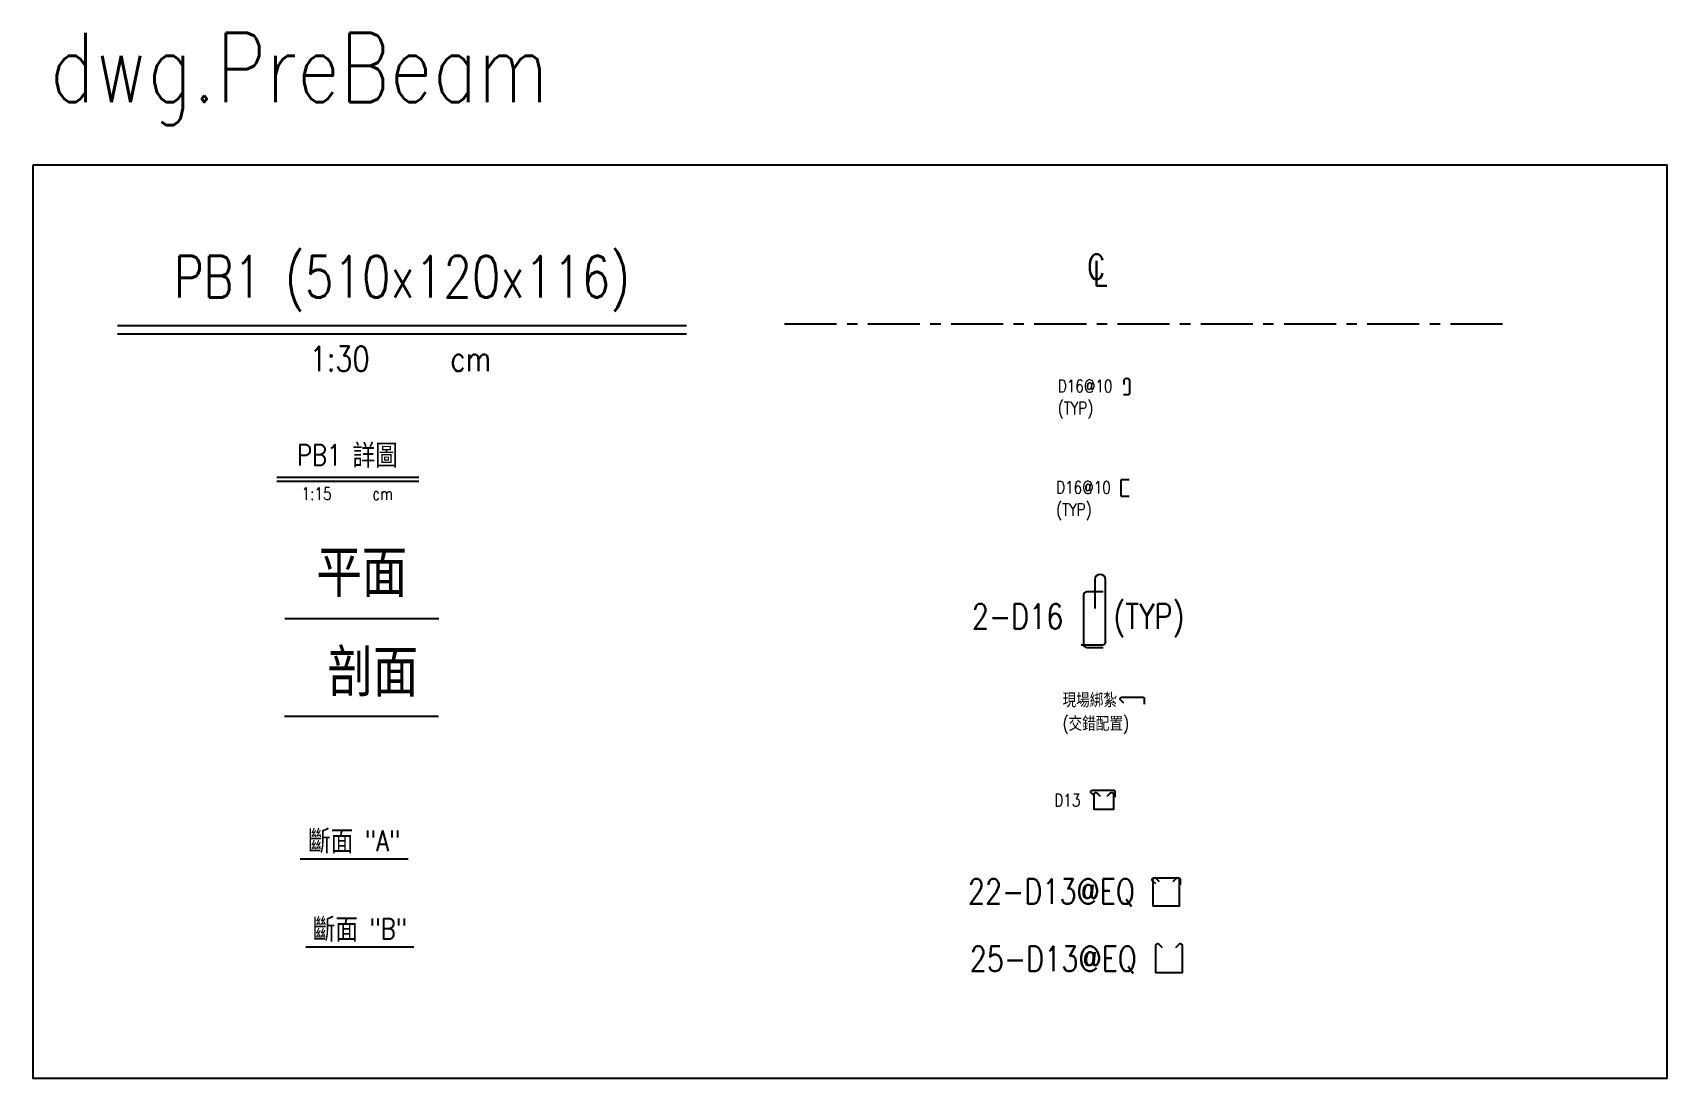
# Model space of a CAD drawing. Extents: x -4754 to 4964, y -19960 to 3842.
# Drawn here: x -4252 to -3662, y 744 to 1121 of the extents above; entities that cross this region are included whole.
import ezdxf
from ezdxf.enums import TextEntityAlignment as Align

# ---------------------------------------------------------------- set-up
doc = ezdxf.new("R2010")
doc.units = 0
doc.header["$LTSCALE"] = 3
doc.linetypes.add('CENTER', pattern=[2, 1.25, -0.25, 0.25, -0.25])
doc.layers.add('HB_0', color=7, linetype='Continuous', transparency=0.5)
doc.layers.add('HB_TXT_CTEXT', color=2, linetype='Continuous', true_color=0xffff00)
doc.layers.add('鋼筋', color=3, linetype='Continuous', true_color=0x00ff00)
doc.styles.add('textstyle104', font='ROMANS', dxfattribs={"width": 0.8})
doc.styles.add('textstyle21', font='ROMANS', dxfattribs={"width": 0.8})
doc.styles.add('textstyle22', font='ROMANS', dxfattribs={"width": 0.8})
doc.styles.add('textstyle23', font='ROMANS', dxfattribs={"width": 0.8})
doc.styles.add('textstyle24', font='ROMANS', dxfattribs={"width": 0.8})
doc.styles.add('textstyle25', font='ROMANS', dxfattribs={"width": 0.8})
doc.styles.add('textstyle26', font='ROMANS', dxfattribs={"width": 0.8})
doc.styles.add('textstyle27', font='ROMANS', dxfattribs={"width": 0.8})
doc.styles.add('textstyle28', font='ROMANS', dxfattribs={"width": 0.8})
doc.styles.add('textstyle29', font='ROMANS', dxfattribs={"width": 0.8})
doc.styles.add('textstyle30', font='ROMANS', dxfattribs={"width": 0.8})
doc.styles.add('textstyle31', font='ROMANS', dxfattribs={"width": 0.8})
doc.styles.add('textstyle32', font='ROMANS', dxfattribs={"width": 0.8})
doc.styles.add('textstyle35', font='ROMANS', dxfattribs={"width": 0.8})
doc.styles.add('textstyle36', font='ROMANS', dxfattribs={"width": 0.8})
doc.styles.add('textstyle37', font='ROMANS', dxfattribs={"width": 0.8})
doc.styles.add('textstyle38', font='ROMANS', dxfattribs={"width": 0.8})
doc.styles.add('textstyle39', font='ROMANS', dxfattribs={"width": 0.8})
doc.styles.add('textstyle40', font='ROMANS', dxfattribs={"width": 0.8})
doc.styles.add('textstyle41', font='ROMANS', dxfattribs={"width": 0.8})
doc.styles.add('textstyle42', font='ROMANS', dxfattribs={"width": 0.8})
doc.styles.add('textstyle43', font='ROMANS', dxfattribs={"width": 0.8})
doc.styles.add('textstyle44', font='ROMANS', dxfattribs={"width": 0.8})
doc.styles.add('textstyle45', font='ROMANS', dxfattribs={"width": 0.8})
doc.styles.add('textstyle76', font='ROMANS', dxfattribs={"width": 0.8})
doc.styles.add('textstyle77', font='ROMANS', dxfattribs={"width": 0.8})
doc.styles.add('textstyle78', font='ROMANS', dxfattribs={"width": 0.8})
doc.styles.add('textstyle79', font='ROMANS', dxfattribs={"width": 0.8})
doc.styles.add('textstyle80', font='ROMANS', dxfattribs={"width": 0.8})
doc.styles.add('textstyle81', font='ROMANS', dxfattribs={"width": 0.8})
doc.styles.add('textstyle83', font='ROMANS', dxfattribs={"width": 0.8})
doc.styles.add('textstyle84', font='ROMANS', dxfattribs={"width": 0.8})
doc.styles.add('textstyle85', font='ROMANS', dxfattribs={"width": 0.8})
doc.styles.add('textstyle86', font='ROMANS', dxfattribs={"width": 0.8})
doc.styles.add('textstyle87', font='ROMANS', dxfattribs={"width": 0.8})
doc.styles.add('textstyle88', font='ROMANS', dxfattribs={"width": 0.8})
doc.styles.add('textstyle89', font='ROMANS', dxfattribs={"width": 0.8})
doc.styles.add('textstyle90', font='ROMANS', dxfattribs={"width": 0.8})
doc.styles.add('textstyle91', font='ROMANS', dxfattribs={"width": 0.8})
doc.styles.add('textstyle95', font='ROMANS', dxfattribs={"width": 0.8})
doc.styles.add('textstyle96', font='ROMANS', dxfattribs={"width": 0.8})

msp = doc.modelspace()

# ---------------------------------------------------------------- texts
at = {"color": 0, "linetype": 'Continuous', "insert": (-4245.42, 1120.68), "char_height": 25, "width": 191.4764, "attachment_point": 1, "style": 'textstyle104'}
msp.add_mtext('{dwg.PreBeam}', dxfattribs=at)

# ---------------------------------------------------------------- blocks, each defined once
blk = doc.blocks.new('beam_Topview')
at = {"layer": 'HB_TXT_CTEXT', "color": 4, "linetype": 'Continuous', "true_color": 0x00ffff}
blk.add_line((-27.76, 0), (27.76, 0), dxfattribs=at)
at = {"layer": 'HB_TXT_CTEXT', "color": 4, "linetype": 'Continuous', "true_color": 0x00ffff, "style": 'textstyle21', "width": 0.8}
blk.add_text('平面', height=15, rotation=360, dxfattribs=at).set_placement((0, 16.5), align=Align.MIDDLE)
blk = doc.blocks.new('beam_SectionSide')
at = {"layer": 'HB_TXT_CTEXT', "color": 4, "linetype": 'Continuous', "true_color": 0x00ffff}
blk.add_line((-27.76, 0), (27.76, 0), dxfattribs=at)
at = {"layer": 'HB_TXT_CTEXT', "color": 4, "linetype": 'Continuous', "true_color": 0x00ffff, "style": 'textstyle22', "width": 0.8}
blk.add_text(' 剖面', height=15, rotation=360, dxfattribs=at).set_placement((0, 16.5), align=Align.MIDDLE)
blk = doc.blocks.new('beam_SectionA')
at = {"layer": 'HB_TXT_CTEXT', "color": 4, "linetype": 'Continuous', "true_color": 0x00ffff}
blk.add_line((-19.5, 0), (19.5, 0), dxfattribs=at)
at = {"layer": 'HB_TXT_CTEXT', "color": 4, "linetype": 'Continuous', "true_color": 0x00ffff, "style": 'textstyle23', "width": 0.8}
blk.add_text('斷面 "A"', height=7.5, rotation=360, dxfattribs=at).set_placement((0, 6.6), align=Align.MIDDLE)
blk = doc.blocks.new('beam_SectionB')
at = {"layer": 'HB_TXT_CTEXT', "color": 4, "linetype": 'Continuous', "true_color": 0x00ffff}
blk.add_line((-19.5, 0), (19.5, 0), dxfattribs=at)
at = {"layer": 'HB_TXT_CTEXT', "color": 4, "linetype": 'Continuous', "true_color": 0x00ffff, "style": 'textstyle24', "width": 0.8}
blk.add_text('斷面 "B"', height=7.5, rotation=360, dxfattribs=at).set_placement((0, 6.6), align=Align.MIDDLE)
blk = doc.blocks.new('beam_title')
at = {"layer": 'HB_TXT_CTEXT', "color": 3, "linetype": 'Continuous', "true_color": 0x00ff00}
blk.add_line((-102.52, 3), (102.52, 3), dxfattribs=at)
at = {"layer": 'HB_TXT_CTEXT', "color": 1, "linetype": 'Continuous', "true_color": 0xff0000}
blk.add_line((-102.52, 0), (102.52, 0), dxfattribs=at)
at = {"color": 3, "linetype": 'Continuous', "true_color": 0x00ff00, "style": 'textstyle25', "width": 0.8}
blk.add_attdef('A', text='', height=15, dxfattribs=at).set_placement((0, 19.49), align=Align.MIDDLE)
at = {"color": 2, "linetype": 'Continuous', "true_color": 0xffff00, "width": 0.8}
for tag, style, p in [('1:30', 'textstyle26', (-22.44, -9)), ('CM', 'textstyle27', (24.84, -9))]:
    blk.add_attdef(tag, text='', height=9, dxfattribs=dict(at, style=style)).set_placement(p, align=Align.MIDDLE)
blk = doc.blocks.new('beam_titleD')
at = {"layer": 'HB_TXT_CTEXT', "color": 3, "linetype": 'Continuous', "true_color": 0x00ff00}
blk.add_line((-25.6, 1.5), (25.6, 1.5), dxfattribs=at)
at = {"layer": 'HB_TXT_CTEXT', "color": 1, "linetype": 'Continuous', "true_color": 0xff0000}
blk.add_line((-25.6, 0), (25.6, 0), dxfattribs=at)
at = {"color": 3, "linetype": 'Continuous', "true_color": 0x00ff00, "style": 'textstyle28', "width": 0.8}
blk.add_attdef('A', text='', height=7.5, dxfattribs=at).set_placement((-0.11, 9.63), align=Align.MIDDLE)
at = {"color": 2, "linetype": 'Continuous', "true_color": 0xffff00, "width": 0.8}
for tag, style, p in [('1:15', 'textstyle29', (-11.23, -4.5)), ('CM', 'textstyle30', (12.61, -4.49))]:
    blk.add_attdef(tag, text='', height=4.5, dxfattribs=dict(at, style=style)).set_placement(p, align=Align.MIDDLE)
blk = doc.blocks.new('cl')
at = {"layer": 'HB_TXT_CTEXT', "linetype": 'Continuous', "width": 0.8}
for s, style, p in [('C', 'textstyle31', (-0.18, 0.11)), ('L', 'textstyle32', (0.23, -0.56))]:
    blk.add_text(s, height=2.5, dxfattribs=dict(at, style=style)).set_placement(p, align=Align.MIDDLE)
blk = doc.blocks.new('rebar_Tie_90_90')
at = {"layer": 'HB_TXT_CTEXT', "linetype": 'Continuous'}
blk.add_lwpolyline([(26.39, 2.57), (23.61, 2.57, 0.414214), (23.45, 2.41), (23.45, -3.18, 0.414214), (23.61, -3.34), (26.39, -3.34)], format="xyb", dxfattribs=at)
at = {"color": 2, "linetype": 'Continuous', "true_color": 0xffff00, "width": 0.8}
for tag, style, p in [('D16@10', 'textstyle35', (0.05, -0.19)), ('(TYP)', 'textstyle36', (0.05, -8.19))]:
    blk.add_attdef(tag, text='', height=4.5, dxfattribs=dict(at, style=style)).set_placement(p, align=Align.MIDDLE_LEFT)
blk = doc.blocks.new('rebar_HoopUwithTie')
at = {"layer": 'HB_TXT_CTEXT', "linetype": 'Continuous'}
for points in [[(-6.82, 1.41), (-8.01, 2.6, -0.668179), (-7.59, 3.62), (-0.08, 3.62, -0.414214), (0.52, 3.02), (0.52, 1.07)], [(-2.21, 1.43), (-1.02, 2.61, -0.668179), (0, 2.19), (0, -3.33), (-6.95, -3.33), (-6.95, 2.19, -0.668179), (-5.92, 2.61), (-4.74, 1.43)]]:
    blk.add_lwpolyline(points, format="xyb", dxfattribs=at)
at = {"color": 2, "linetype": 'Continuous', "true_color": 0xffff00, "style": 'textstyle39', "width": 0.8}
blk.add_attdef('D13', text='', height=4.5, dxfattribs=at).set_placement((-21.31, 0), align=Align.MIDDLE_LEFT)
blk = doc.blocks.new('rebar_Tie_180_90')
at = {"layer": 'HB_TXT_CTEXT', "linetype": 'Continuous'}
blk.add_lwpolyline([(23.94, 0.5), (23.94, 1.85, -1), (25.86, 1.85), (25.86, -2.57, -0.414214), (25.26, -3.17), (23.73, -3.17)], format="xyb", dxfattribs=at)
at = {"color": 2, "linetype": 'Continuous', "true_color": 0xffff00, "width": 0.8}
for tag, style, p in [('D16@10', 'textstyle37', (0, 0)), ('(TYP)', 'textstyle38', (0, -8))]:
    blk.add_attdef(tag, text='', height=4.5, dxfattribs=dict(at, style=style)).set_placement(p, align=Align.MIDDLE_LEFT)
blk = doc.blocks.new('rebar_Tie_135_90')
at = {"layer": '鋼筋', "color": 7, "linetype": 'Continuous'}
blk.add_lwpolyline([(22.36, -1.26), (21.17, -0.07, -0.668179), (21.6, 0.96), (29.11, 0.96, -0.414214), (29.71, 0.36), (29.71, -1.6)], format="xyb", dxfattribs=at)
at = {"color": 2, "linetype": 'Continuous', "true_color": 0xffff00, "width": 0.8}
for tag, style, p in [('現場綁紮', 'textstyle40', (0.23, 0.01)), ('(交錯配置)', 'textstyle41', (0.23, -8.49))]:
    blk.add_attdef(tag, text='', height=4.5, dxfattribs=dict(at, style=style)).set_placement(p, align=Align.MIDDLE_LEFT)
blk = doc.blocks.new('rebar_2Tie_180_90')
at = {"layer": 'HB_TXT_CTEXT', "linetype": 'Continuous'}
for points in [[(46.52, -8.69), (46.52, 13.68, 1), (42.68, 13.68), (42.68, 3.28)], [(45.67, 9.28), (39.8, 9.28, 0.414214), (38.6, 8.08), (38.6, -9.57)], [(46.52, -8.69, -0.414214), (45.32, -9.89), (37.81, -9.89)], [(38.6, -9.57, 0.414214), (39.8, -10.77), (45.67, -10.77)]]:
    blk.add_lwpolyline(points, format="xyb", dxfattribs=at)
at = {"color": 2, "linetype": 'Continuous', "true_color": 0xffff00, "width": 0.8}
for tag, style, p in [('(TYP)', 'textstyle43', (49.39, 0.45)), ('2-D16', 'textstyle42', (-1.67, 0.43))]:
    blk.add_attdef(tag, text='', height=9, dxfattribs=dict(at, style=style)).set_placement(p, align=Align.MIDDLE_LEFT)
blk = doc.blocks.new('dim_rebar_HoopU')
at = {"linetype": 'Continuous'}
blk.add_lwpolyline([(44.17, 4.47), (45.41, 5.71, -0.668179), (46.47, 5.27), (46.47, -4.68), (37.02, -4.68), (37.02, 5.27, -0.668179), (38.09, 5.71), (39.33, 4.47)], format="xyb", dxfattribs=at)
at = {"linetype": 'Continuous', "style": 'textstyle44', "width": 0.8}
blk.add_attdef('25-D13@EQ', text='', height=9, dxfattribs=at).set_placement((0, 0), align=Align.MIDDLE)
blk = doc.blocks.new('dim_rebar_HoopUwithTie')
at = {"linetype": 'Continuous'}
for points in [[(37.71, 3.13), (36.52, 4.32, -0.668179), (36.95, 5.34), (45.82, 5.34, -0.414214), (46.42, 4.74), (46.42, 2.79)], [(43.88, 4.04), (45.07, 5.23, -0.668179), (46.09, 4.81), (46.09, -4.89), (36.68, -4.89), (36.68, 4.81, -0.668179), (37.71, 5.23), (38.89, 4.04)]]:
    blk.add_lwpolyline(points, format="xyb", dxfattribs=at)
at = {"linetype": 'Continuous', "style": 'textstyle45', "width": 0.8}
blk.add_attdef('22-D13@EQ', text='', height=9, dxfattribs=at).set_placement((0, 0), align=Align.MIDDLE)

# ---------------------------------------------------------------- linework, layer by layer
at = {"linetype": 'Continuous'}
msp.add_lwpolyline([(-4251.56, 1072.9), (-4251.56, 743.74), (-3662.4, 743.74), (-3662.4, 1072.9)], close=True, dxfattribs=at)
at = {"layer": 'HB_0', "color": 1, "linetype": 'CENTER', "ltscale": 5, "true_color": 0xff0000}
msp.add_lwpolyline([(-3980.55, 1015.73), (-3718.93, 1015.73)], dxfattribs=at)

# ---------------------------------------------------------------- block references
at = {"color": 0, "linetype": 'Continuous'}
ref = msp.add_blockref('beam_title', (-4118.47, 1012.12), dxfattribs=at)
ref.add_attrib('A', 'PB1 (510x120x116)', dxfattribs={"color": 3, "linetype": 'Continuous', "true_color": 0x00ff00, "height": 15, "style": 'textstyle76', "width": 0.8}).set_placement((-4118.47, 1031.61), align=Align.MIDDLE)
ref.add_attrib('1:30', '1:30', dxfattribs={"color": 2, "linetype": 'Continuous', "true_color": 0xffff00, "height": 9, "style": 'textstyle77', "width": 0.8}).set_placement((-4140.91, 1003.12), align=Align.MIDDLE)
ref.add_attrib('CM', 'cm', dxfattribs={"color": 2, "linetype": 'Continuous', "true_color": 0xffff00, "height": 9, "style": 'textstyle78', "width": 0.8}).set_placement((-4093.64, 1003.12), align=Align.MIDDLE)
at = {"linetype": 'Continuous'}
ref = msp.add_blockref('rebar_Tie_180_90', (-3882.12, 993.3), dxfattribs=at)
ref.add_attrib('D16@10', 'D16@10', dxfattribs={"color": 2, "linetype": 'Continuous', "true_color": 0xffff00, "height": 4.5, "style": 'textstyle86', "width": 0.8}).set_placement((-3882.12, 993.3), align=Align.MIDDLE_LEFT)
ref.add_attrib('(TYP)', '(TYP)', dxfattribs={"color": 2, "linetype": 'Continuous', "true_color": 0xffff00, "height": 4.5, "style": 'textstyle87', "width": 0.8}).set_placement((-3882.12, 985.3), align=Align.MIDDLE_LEFT)
at = {"color": 0, "linetype": 'Continuous'}
ref = msp.add_blockref('beam_titleD', (-4138.02, 958.97), dxfattribs=at)
ref.add_attrib('A', 'PB1 詳圖', dxfattribs={"color": 3, "linetype": 'Continuous', "true_color": 0x00ff00, "height": 7.5, "style": 'textstyle79', "width": 0.8}).set_placement((-4138.13, 968.6), align=Align.MIDDLE)
ref.add_attrib('1:15', '1:15', dxfattribs={"color": 2, "linetype": 'Continuous', "true_color": 0xffff00, "height": 4.5, "style": 'textstyle80', "width": 0.8}).set_placement((-4149.25, 954.47), align=Align.MIDDLE)
ref.add_attrib('CM', 'cm', dxfattribs={"color": 2, "linetype": 'Continuous', "true_color": 0xffff00, "height": 4.5, "style": 'textstyle81', "width": 0.8}).set_placement((-4125.41, 954.48), align=Align.MIDDLE)
at = {"linetype": 'Continuous'}
ref = msp.add_blockref('rebar_Tie_90_90', (-3882.77, 956.94), dxfattribs=at)
ref.add_attrib('D16@10', 'D16@10', dxfattribs={"color": 2, "linetype": 'Continuous', "true_color": 0xffff00, "height": 4.5, "style": 'textstyle83', "width": 0.8}).set_placement((-3882.72, 956.75), align=Align.MIDDLE_LEFT)
ref.add_attrib('(TYP)', '(TYP)', dxfattribs={"color": 2, "linetype": 'Continuous', "true_color": 0xffff00, "height": 4.5, "style": 'textstyle84', "width": 0.8}).set_placement((-3882.72, 948.75), align=Align.MIDDLE_LEFT)
at = {"color": 0, "linetype": 'Continuous'}
for name, p in [('beam_Topview', (-4132.93, 909.46)), ('beam_SectionSide', (-4133.06, 874.32)), ('beam_SectionA', (-4135.71, 822.88)), ('beam_SectionB', (-4133.65, 791.13))]:
    msp.add_blockref(name, p, dxfattribs=at)
at = {"linetype": 'Continuous'}
ref = msp.add_blockref('rebar_2Tie_180_90', (-3911.42, 909.81), dxfattribs=at)
ref.add_attrib('2-D16', '2-D16', dxfattribs={"color": 2, "linetype": 'Continuous', "true_color": 0xffff00, "height": 9, "style": 'textstyle90', "width": 0.8}).set_placement((-3913.08, 910.25), align=Align.MIDDLE_LEFT)
ref.add_attrib('(TYP)', '(TYP)', dxfattribs={"color": 2, "linetype": 'Continuous', "true_color": 0xffff00, "height": 9, "style": 'textstyle91', "width": 0.8}).set_placement((-3862.02, 910.26), align=Align.MIDDLE_LEFT)
ref = msp.add_blockref('rebar_Tie_135_90', (-3880.61, 880.2), dxfattribs=at)
ref.add_attrib('現場綁紮', '現場綁紮', dxfattribs={"color": 2, "linetype": 'Continuous', "true_color": 0xffff00, "height": 4.5, "style": 'textstyle88', "width": 0.8}).set_placement((-3880.38, 880.2), align=Align.MIDDLE_LEFT)
ref.add_attrib('(交錯配置)', '(交錯配置)', dxfattribs={"color": 2, "linetype": 'Continuous', "true_color": 0xffff00, "height": 4.5, "style": 'textstyle89', "width": 0.8}).set_placement((-3880.38, 871.71), align=Align.MIDDLE_LEFT)
ref = msp.add_blockref('rebar_HoopUwithTie', (-3862.04, 844), dxfattribs=at)
ref.add_attrib('D13', 'D13', dxfattribs={"color": 2, "linetype": 'Continuous', "true_color": 0xffff00, "height": 4.5, "style": 'textstyle85', "width": 0.8}).set_placement((-3883.35, 844), align=Align.MIDDLE_LEFT)
ref = msp.add_blockref('dim_rebar_HoopUwithTie', (-3884.42, 810.66), dxfattribs=at)
ref.add_attrib('22-D13@EQ', '22-D13@EQ', dxfattribs={"linetype": 'Continuous', "height": 9, "style": 'textstyle96', "width": 0.8}).set_placement((-3884.42, 810.66), align=Align.MIDDLE)
ref = msp.add_blockref('dim_rebar_HoopU', (-3883.74, 786.4), dxfattribs=at)
ref.add_attrib('25-D13@EQ', '25-D13@EQ', dxfattribs={"linetype": 'Continuous', "height": 9, "style": 'textstyle95', "width": 0.8}).set_placement((-3883.74, 786.4), align=Align.MIDDLE)
at = {"layer": 'HB_0', "linetype": 'Continuous', "xscale": 3.6, "yscale": 3.6, "zscale": 3.6}
msp.add_blockref('cl', (-3867.61, 1035.92), dxfattribs=at)

msp.set_redraw_order([(e.dxf.handle, doc.entitydb.next_handle()) for e in msp.query("TEXT MTEXT ATTDEF DIMENSION ARC_DIMENSION")])  # texts and dimensions are drawn at this point

doc.saveas('drawing.dxf')
